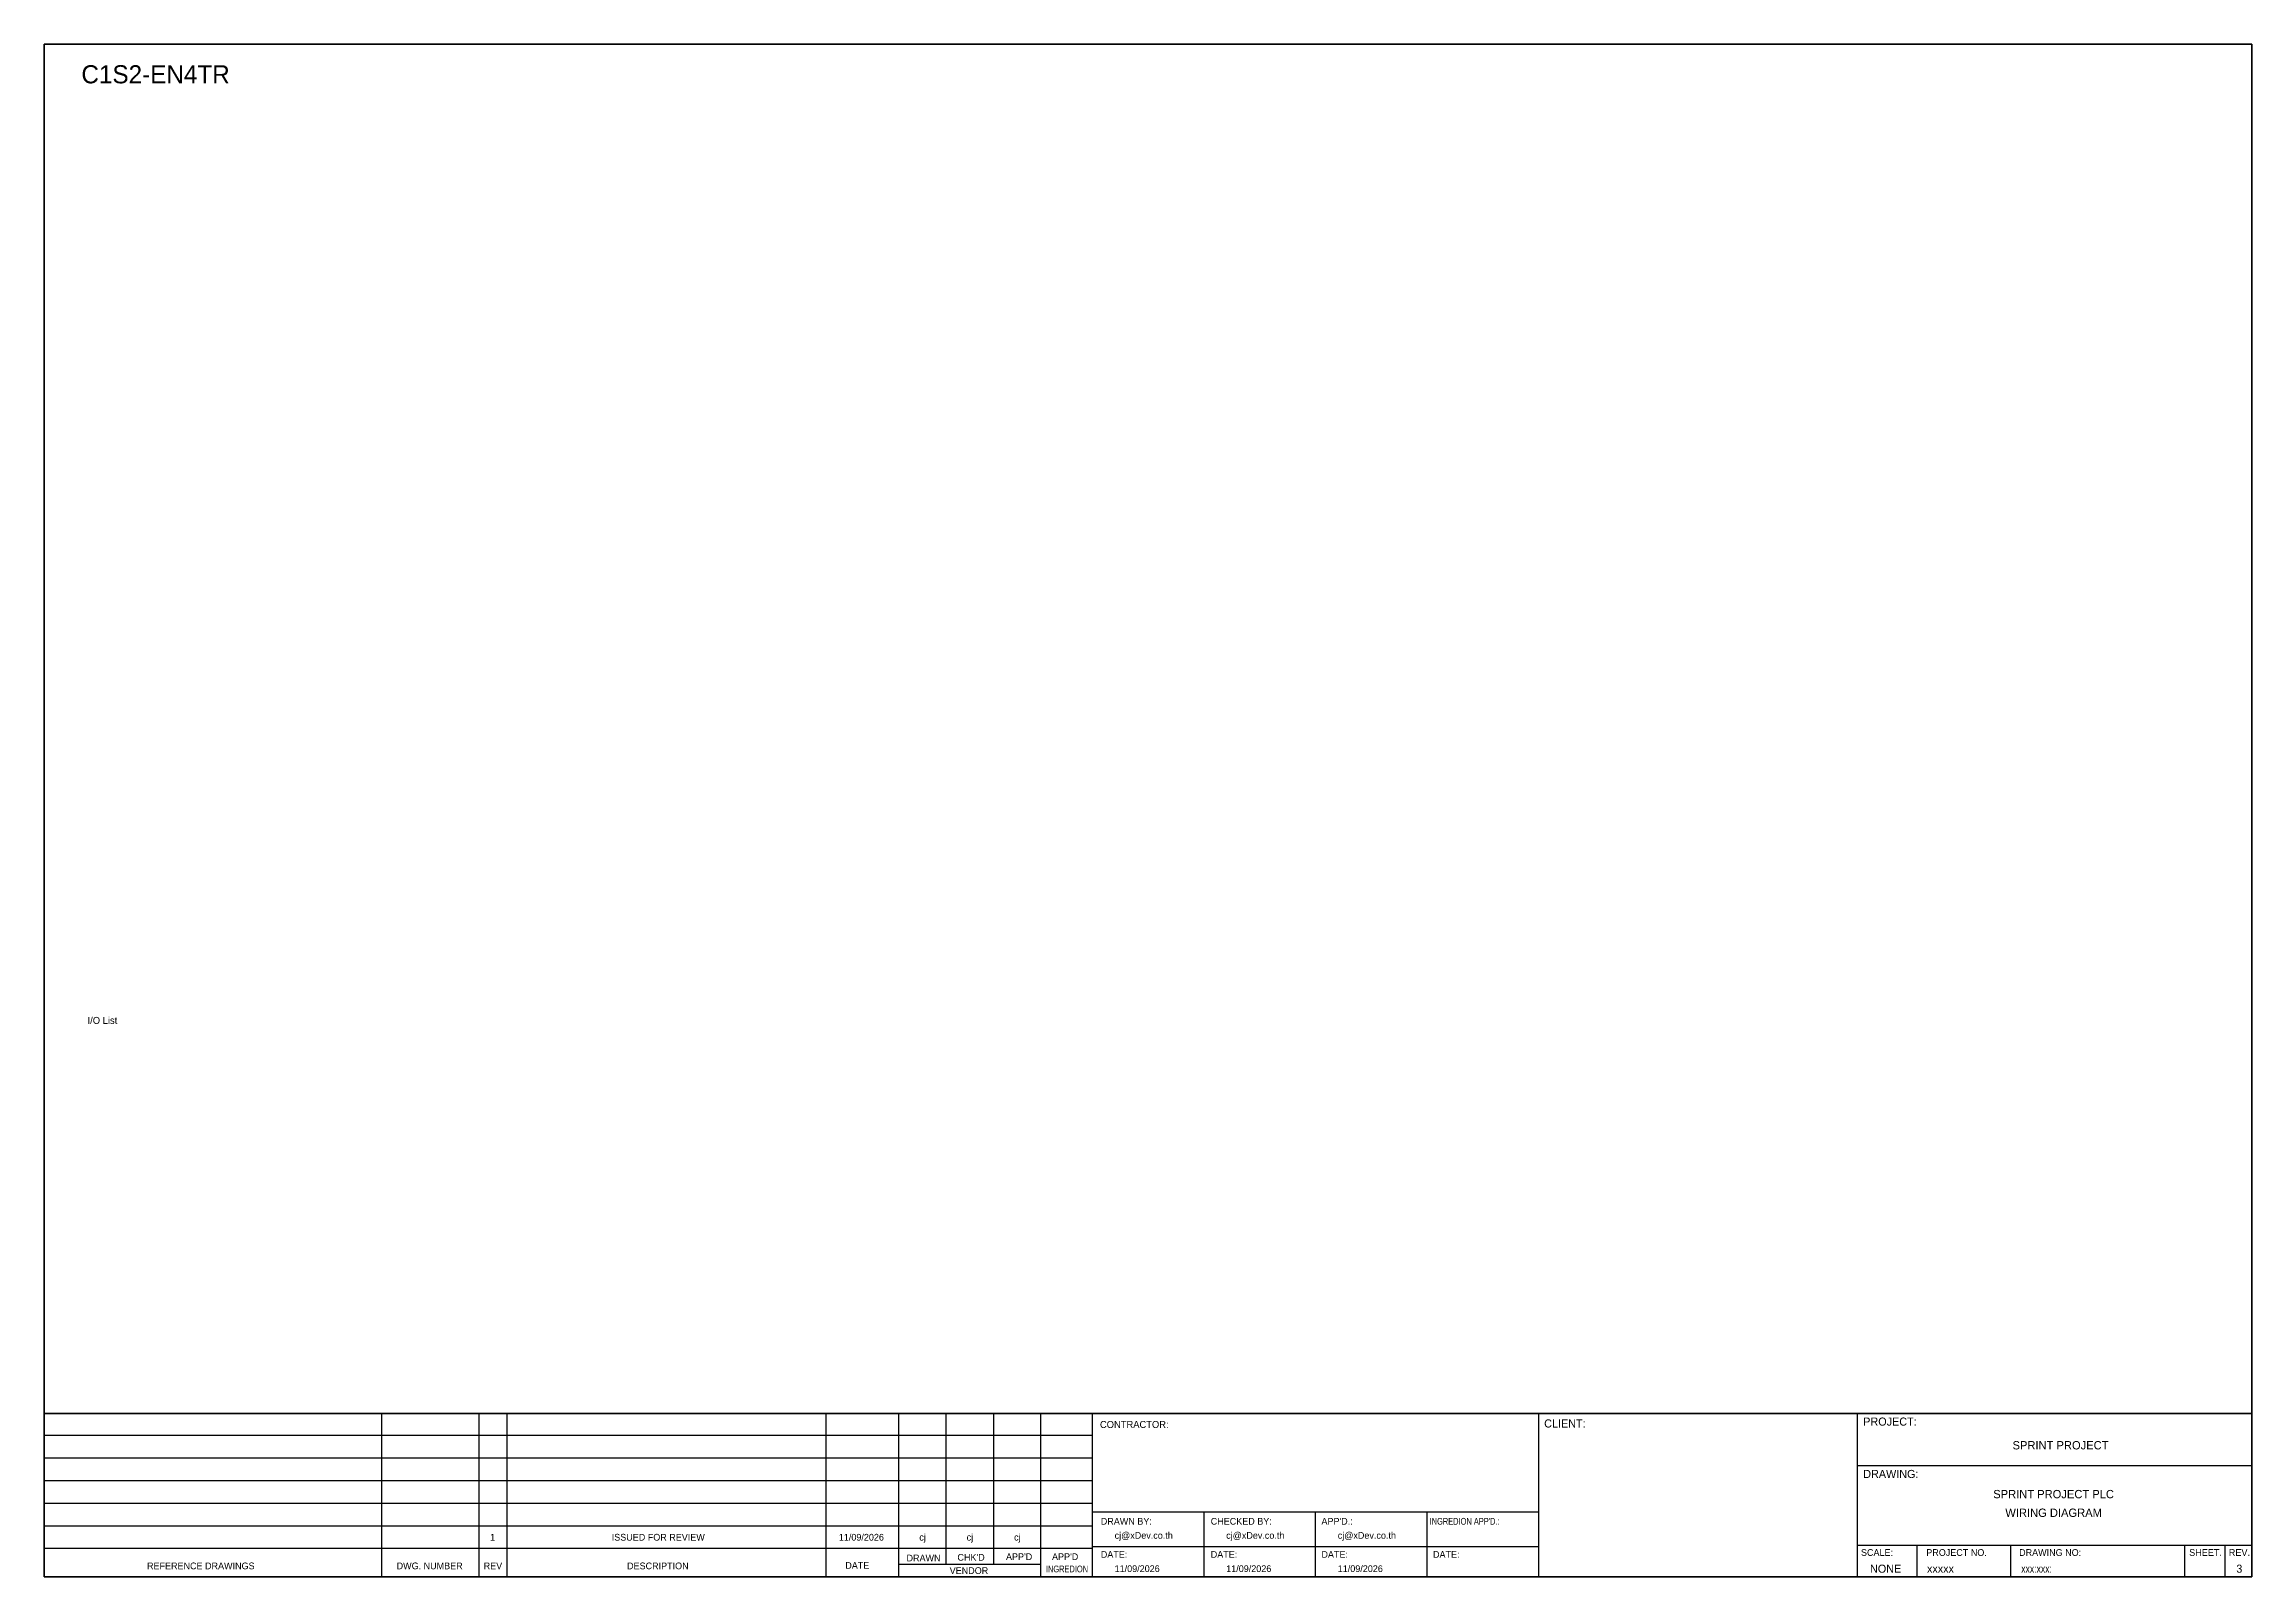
# Model space of a CAD drawing. Header units: metres. Extents: x 0 to 20667, y -39055 to 2704.
# Drawn here: x 0 to 3893, y -3004 to -300 of the extents above; entities that cross this region are included whole.
import ezdxf
from ezdxf.enums import TextEntityAlignment as Align

# ---------------------------------------------------------------- set-up
doc = ezdxf.new("R2010")
doc.units = ezdxf.units.M

msp = doc.modelspace()

# ---------------------------------------------------------------- texts
at = {"color": 2}
msp.add_text('C1S2-EN4TR', height=32, dxfattribs=at).set_placement((65.7, -369.2))
at = {"color": 4, "ltscale": 100}
for s, p in [('SPRINT PROJECT', (3555.9, -2772)), ('SPRINT PROJECT PLC', (3543.7, -2858.2)), ('WIRING DIAGRAM', (3543.7, -2891.1))]:
    msp.add_text(s, height=14.693, dxfattribs=at).set_placement(p, align=Align.MIDDLE_CENTER)
at = {"layer": 'GT_1', "color": 4}
for s, p in [('PROJECT:', (3208, -2737.4)), ('CLIENT:', (2645.3, -2740.7)), ('DRAWING:', (3208, -2829.8))]:
    msp.add_text(s, height=14.25, dxfattribs=at).set_placement(p)
at = {"layer": 'MEMBER', "color": 4, "ltscale": 0.8}
for s, height, p in [('I/O List', 12.35, (76.6, -2028.6)), ('CONTRACTOR:', 12.35, (1861.9, -2741.5)), ('DRAWN BY:', 11.88, (1863.4, -2912.1)), ('CHECKED BY:', 11.875, (2057.3, -2912.1)), ("APP'D.:", 11.88, (2252.5, -2912.1)), ('DATE:', 11.88, (1863.4, -2970.6)), ('cj@xDev.co.th', 11.875, (1887.8, -2937)), ('DATE:', 11.88, (2057.3, -2970.6)), ('cj@xDev.co.th', 11.875, (2084.6, -2937)), ('DATE:', 11.88, (2252.5, -2970.6)), ('cj@xDev.co.th', 11.875, (2281.3, -2937)), ('DATE:', 11.88, (2449.3, -2970.6)), ('SCALE:', 11.88, (3204, -2967.2)), ('PROJECT NO.', 11.875, (3319.2, -2967.2)), ('DRAWING NO:', 11.875, (3482.9, -2967.2)), ('SHEET.', 12, (3782.7, -2967.2)), ('REV.', 12, (3852.6, -2967.2)), ('REFERENCE DRAWINGS', 11.875, (181.4, -2990.8)), ('DWG. NUMBER', 11.875, (621.6, -2990.8)), ('REV', 11.88, (775.1, -2990.8)), ('DESCRIPTION', 11.875, (1028, -2990.8)), ('DATE', 11.88, (1412.8, -2990)), ('DRAWN', 11.88, (1520.8, -2976.9)), ('VENDOR', 11.88, (1596.9, -2999.1)), ("CHK'D", 11.88, (1610.6, -2975.7)), ("APP'D", 11.88, (1696.2, -2974.6)), ("APP'D", 11.88, (1777.4, -2974.6)), ('11/09/2026', 11.88, (1887.8, -2995.7)), ('11/09/2026', 11.88, (2084.6, -2995.7)), ('11/09/2026', 11.88, (2281.3, -2995.7)), ('NONE', 14.23, (3220, -2996.9)), ('xxxxx', 14.23, (3320.4, -2996.9))]:
    msp.add_text(s, height=height, dxfattribs=at).set_placement(p)
at = {"layer": 'MEMBER', "color": 4, "ltscale": 0.8, "width": 0.8}
for s, height, p in [("INGREDION APP'D.:", 11.875, (2443.3, -2912.1)), ('INGREDION', 11.88, (1766.6, -2996.2)), ('xxx:xxx:', 14.23, (3486.6, -2996.9))]:
    msp.add_text(s, height=height, dxfattribs=at).set_placement(p)
at = {"layer": 'MEMBER', "color": 4, "ltscale": 0.8}
for s, height, p in [('1', 11.9, (790.9, -2934.3)), ('ISSUED FOR REVIEW', 11.875, (1083, -2934.3)), ('11/09/2026', 11.88, (1441.2, -2934.3)), ('cj', 11.88, (1549.1, -2934.3)), ('cj', 11.88, (1632.6, -2934.3)), ('cj', 11.88, (1716.2, -2934.3))]:
    msp.add_text(s, height=height, dxfattribs=at).set_placement(p, align=Align.MIDDLE_CENTER)
msp.add_text('3', height=14.2, dxfattribs=at).set_placement((3871.2, -2996.9), align=Align.CENTER)

# ---------------------------------------------------------------- linework, layer by layer
at = {"color": 4}
for p, q in [((3302.3, -2948.1), (3302.3, -3004.2)), ((3467.6, -2948.1), (3467.6, -3004.2))]:
    msp.add_line(p, q, dxfattribs=at)
at = {"color": 4, "ltscale": 0.5}
for p, q in [((3774.7, -2948.1), (3774.7, -3004.2)), ((3774.7, -2948.1), (3774.7, -3004.2)), ((3845.9, -2948.1), (3845.9, -3004.2)), ((3845.9, -2948.1), (3845.9, -3004.2))]:
    msp.add_line(p, q, dxfattribs=at)
at = {"layer": 'GT_1', "color": 4}
for p, q in [((595.4, -3004.2), (595.4, -2716.1)), ((767.3, -3004.2), (767.3, -2716.1)), ((816.4, -3004.2), (816.4, -2716.1)), ((1379.1, -3004.2), (1379.1, -2716.1)), ((1507.4, -3004.2), (1507.4, -2716.1)), ((1591, -2982.4), (1591, -2716.1)), ((1674.5, -2982.4), (1674.5, -2716)), ((1757.8, -3004.2), (1757.8, -2716.1)), ((1848.8, -3004.2), (1848.8, -2716.1)), ((2635.8, -3004.2), (2635.8, -2716.1)), ((3198.1, -3004.2), (3198.1, -2716.1)), ((3198.1, -3004.2), (3198.1, -2716.1)), ((3198.1, -3004.2), (3198.1, -2716.1)), ((1848.8, -2754.9), (0, -2754.9)), ((1848.8, -2794.7), (0, -2794.7)), ((1848.8, -2834.6), (0, -2834.6)), ((1848.8, -2874.6), (0, -2874.6)), ((1848.8, -2914.5), (0, -2914.5)), ((2635.8, -2889.9), (1848.8, -2889.9)), ((2045.6, -3004.2), (2045.6, -2889.9)), ((2242.3, -3004.2), (2242.3, -2889.9)), ((2439.1, -3004.2), (2439.1, -2889.9)), ((1848.7, -2954.4), (0, -2954.4)), ((2635.8, -2951.3), (1848.8, -2951.3)), ((3198.1, -2948.1), (3893.3, -2948.1)), ((1757.8, -2982.4), (1507.4, -2982.4))]:
    msp.add_line(p, q, dxfattribs=at)
at = {"layer": 'HELPPOINT', "color": 4, "lineweight": 35}
for p, q in [((0, -3004.2), (0, -300)), ((0, -300), (3893.3, -300)), ((0, -3004.2), (0, -300)), ((0, -300), (3893.3, -300)), ((3893.3, -300), (3893.3, -3004.2)), ((3893.3, -300), (3893.3, -3004.2)), ((3893.3, -3004.2), (0, -3004.2)), ((3893.3, -3004.2), (0, -3004.2))]:
    msp.add_line(p, q, dxfattribs=at)
at = {"layer": 'HELPPOINT', "color": 4}
for p, q in [((3198.1, -2807.6), (3893.3, -2807.6)), ((3198.1, -2807.6), (3893.3, -2807.6)), ((3198.1, -2948.1), (3893.3, -2948.1))]:
    msp.add_line(p, q, dxfattribs=at)
at = {"layer": 'MEMBER', "color": 4, "lineweight": 35}
msp.add_line((0, -2716.1), (3893.3, -2716.1), dxfattribs=at)
msp.add_line((0, -2716.1), (3893.3, -2716.1), dxfattribs=at)
at = {"layer": 'MEMBER', "color": 4}
for p, q in [((3198.1, -2807.6), (3893.3, -2807.6)), ((3198.1, -2807.6), (3893.3, -2807.6)), ((3198.1, -2948.1), (3893.3, -2948.1)), ((3198.1, -2948.1), (3893.3, -2948.1))]:
    msp.add_line(p, q, dxfattribs=at)

msp.set_redraw_order([(e.dxf.handle, doc.entitydb.next_handle()) for e in msp.query("TEXT MTEXT ATTDEF DIMENSION ARC_DIMENSION")])  # texts and dimensions are drawn at this point

doc.saveas('drawing.dxf')
